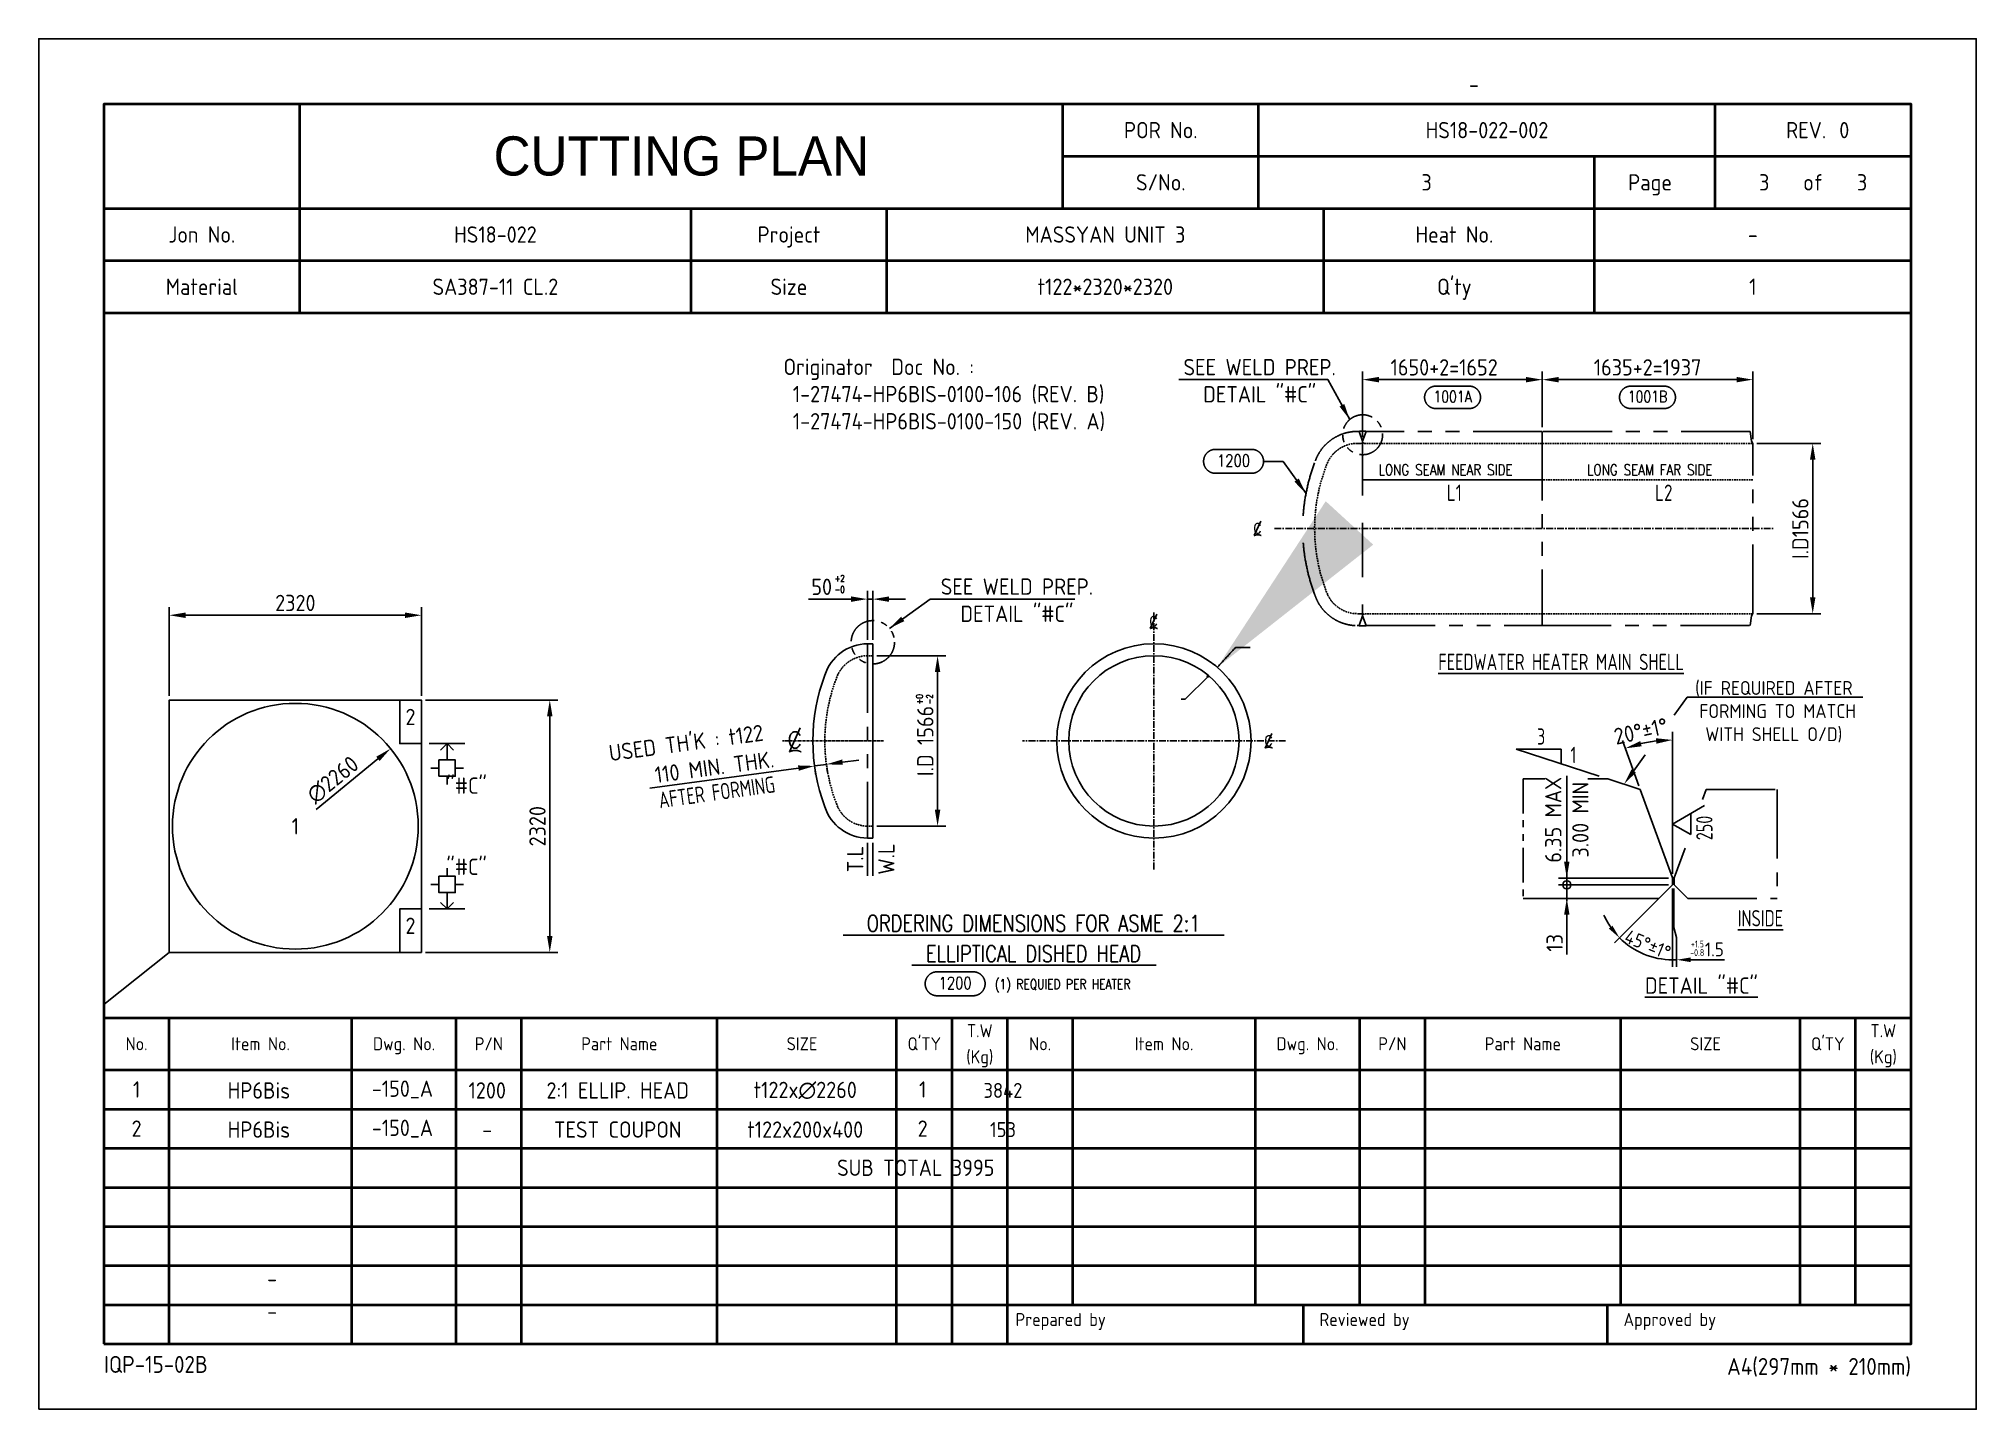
# Model space of a CAD drawing. Header units: millimetres. Extents: x -47360 to 661737, y -45870 to 354580.
# Drawn here: x 40000 to 57820, y 20000 to 32600 of the extents above; entities that cross this region are included whole.
import ezdxf
from ezdxf.enums import TextEntityAlignment as Align

# ---------------------------------------------------------------- set-up
doc = ezdxf.new("R2010")
doc.units = ezdxf.units.MM
doc.header["$LTSCALE"] = 10
for name, pattern in [('CENTER', [2, 1.25, -0.25, 0.25, -0.25]), ('CONT', [1, 1, 0]), ('DASHED', [0.75, 0.5, -0.25]), ('PHANTOM', [63.5, 31.75, -6.35, 6.35, -6.35, 6.35, -6.35])]:
    doc.linetypes.add(name, pattern=pattern)
for name, color, linetype in [('01_1  122xØ2260', 7, 'Continuous'), ('02_2  122x400x200', 7, 'Continuous'), ('11', 2, 'Continuous'), ('12', 1, 'CENTER'), ('13', 4, 'PHANTOM'), ('14', 3, 'DASHED'), ('15', 7, 'Continuous'), ('17', 7, 'Continuous'), ('GEN-ANN', 7, 'CONT'), ('GEN-TXT', 7, 'CONT'), ('N03_1  122x2320x2320', 3, 'Continuous'), ('T', 2, 'Continuous')]:
    doc.layers.add(name, color=color, linetype=linetype)
doc.layers.add('PAGE', color=9, linetype='Continuous', plot=False)
doc.layers.add('TITLE', color=15, linetype='Continuous', lineweight=40)
doc.styles.add('FRACTION', font='romans.shx', dxfattribs={"bigfont": 'FRACTION.shx'})
doc.styles.add('ROMANS', font='romans')
doc.styles.add('SIMPLEX', font='romans.shx', dxfattribs={"width": 0.8})
doc.styles.add('SIMPLEXFW', font='simplexfw.shx', dxfattribs={"width": 0.85})
doc.styles.get("Standard").update_dxf_attribs({"font": 'isocp2.shx', "bigfont": 'whgtxt.shx'})
doc.dimstyles.new('ISO-25', dxfattribs={"dimscale": 60, "dimtxt": 2.5, "dimasz": 2.5, "dimexe": 1.25, "dimexo": 0.625, "dimtad": 1, "dimdec": 0, "dimdsep": 46, "dimtxsty": 'Standard', "dimcen": 2.5, "dimclrt": 2, "dimadec": 0, "dimazin": 0, "dimtfac": 1, "dimtdec": 0, "dimtmove": 0, "dimatfit": 3, "dimfxl": 1, "dimarcsym": 0})

msp = doc.modelspace()

# ---------------------------------------------------------------- texts
at = {"color": 2}
for s, height, width, p in [('L1', 150, 0.85, (52949.7, 28351.17, 70960545.69)), ('L2', 150, 0.85, (54865.52, 28351.17, 70960545.69)), ('%%UFEEDWATER HEATER MAIN SHELL', 150, 0.8, (52872.31, 26795.68, 70960545.69)), ('3', 150, 0.8, (53779.96, 26109.98)), ('1', 150, 0.8, (54088.31, 25940.54)), ('+1.5', 63.75, 0.8, (55195.62, 24245.6)), ('-0.8', 63.75, 0.8, (55187.53, 24166.32))]:
    msp.add_text(s, height=height, dxfattribs=dict(at, width=width)).set_placement(p)
at = {"color": 2, "style": 'SIMPLEX', "width": 0.8}
for s, p in [('+2', (47318.63, 27608.91)), ('-0', (47318.63, 27506.57))]:
    msp.add_text(s, height=60, dxfattribs=at).set_placement(p)
at = {"color": 2, "width": 0.8}
for s, rotation, p in [('AFTER FORMING', 7.931553, (45712.59, 25524.12)), ('250', 90, (55394.4, 25231.08))]:
    msp.add_text(s, height=150, rotation=rotation, dxfattribs=at).set_placement(p)
msp.add_text('%%UINSIDE', height=150, dxfattribs=at).set_placement((55834.69, 24514.11), align=Align.MIDDLE_CENTER)
at = {"color": 2}
msp.add_text('%%UDETAIL "#C"', height=150, dxfattribs=at).set_placement((54773.18, 23819.97))
at = {"color": 2, "attachment_point": 5}
for s, insert, char_height in [('SEE WELD PREP.\\PDETAIL "#C"', (51229.15, 29455.91), 150), ('SEE WELD PREP.\\PDETAIL "#C"', (48996.5, 27437.99), 150), ('(IF REQUIRED AFTER\\P FORMING TO MATCH \\PWITH SHELL O/D)', (55958.17, 26412.34), 127.5), ('1.5', (55411.29, 24227.7), 127.5)]:
    msp.add_mtext(s, dxfattribs=dict(at, insert=insert, char_height=char_height))
for s, insert, char_height, rotation in [("USED TH'K : t122", (45953.59, 26126.43), 150, 7.692372), ('6.35 MAX\\P3.00 MIN', (54054.35, 25420), 150, 90), ('T.L', (47508.95, 25058), 150, 90), ('W.L', (47795.78, 25058), 150, 90), ('45°%%P1%%D', (54799.16, 24272.85), 127.5, 337.5)]:
    msp.add_mtext(s, dxfattribs=dict(at, insert=insert, char_height=char_height, rotation=rotation))
at = {"layer": '11', "style": 'SIMPLEX', "width": 0.8}
for s, p in [('LONG SEAM NEAR SIDE', (52323.26, 28587.21, 70960545.69)), ('LONG SEAM FAR SIDE', (54241.08, 28587.21, 70960545.69))]:
    msp.add_text(s, height=100, dxfattribs=at).set_placement(p)
for s, p in [('ORDERING DIMENSIONS FOR ASME 2:1', (49149.87, 24467.15)), ('ELLIPTICAL DISHED HEAD', (49149.87, 24188.88))]:
    msp.add_text(s, height=150, dxfattribs=at).set_placement(p, align=Align.MIDDLE_CENTER)
at = {"layer": '15', "color": 2, "style": 'SIMPLEX', "width": 0.8}
for s, p in [('+0', (48129.76, 26479.99)), ('-2', (48224.02, 26479.99))]:
    msp.add_text(s, height=60, rotation=90, dxfattribs=at).set_placement(p)
at = {"layer": '15', "color": 7, "style": 'SIMPLEXFW', "width": 0.8}
msp.add_text('(1) REQUIED PER HEATER', height=90, dxfattribs=at).set_placement((48793.53, 23907.91), align=Align.MIDDLE_LEFT)
at = {"layer": 'T'}
for p in [(43935.43, 25733), (43935.43, 24987)]:
    msp.add_text('"#C"', height=150, dxfattribs=at).set_placement(p, align=Align.MIDDLE_CENTER)
at = {"layer": 'T', "insert": (46849.63, 29658.38), "char_height": 150, "width": 3304.3281, "attachment_point": 1}
msp.add_mtext('Originator  Doc No. : \\P 1-27474-HP6BIS-0100-106 (REV. B)\\P 1-27474-HP6BIS-0100-150 (REV. A)', dxfattribs=at)
at = {"layer": 'T', "color": 2, "char_height": 150, "attachment_point": 5}
for s, insert in [('2', (43419.04, 26364.6)), ('1', (42360, 25360)), ('2', (43419.04, 24444.6)), ('1', (40900, 22940)), ('HP6Bis', (42025, 22931)), ('-150_A', (43345, 22940)), ('1200', (44125, 22931)), ('2:1 ELLIP. HEAD', (45325, 22931)), ('t122x∅2260', (47050, 22931)), ('1', (48130, 22940)), ('{\\H0.91667x;\\C256;3842}', (48868.04, 22931)), ('2', (40900, 22580)), ('HP6Bis', (42025, 22571)), ('-150_A', (43345, 22580)), ('TEST COUPON', (45325, 22571)), ('t122x200x400', (47050, 22571)), ('2', (48130, 22580)), ('{\\H0.91667x;\\C256;153}', (48868.04, 22571)), ('-', (44125, 22571))]:
    msp.add_mtext(s, dxfattribs=dict(at, insert=insert))
at = {"layer": 'T', "color": 3, "insert": (48066.15, 22220), "char_height": 150, "attachment_point": 5}
msp.add_mtext('SUB TOTAL 3995', dxfattribs=at)

# ---------------------------------------------------------------- blocks, each defined once
blk = doc.blocks.new('CP00')
at = {"layer": 'PAGE'}
blk.add_line((20, 70), (10, 62), dxfattribs=at)
blk.add_lwpolyline([(0, 0), (297, 0), (297, 210), (0, 210)], close=True, dxfattribs=at)
at = {"layer": 'TITLE'}
for p, q in [((40, 184), (40, 200)), ((157, 184), (157, 200)), ((10, 184), (287, 184)), ((10, 168), (287, 168)), ((10, 60), (287, 60)), ((148.5, 16), (287, 16))]:
    blk.add_line(p, q, dxfattribs=at)
at = {"layer": 'TITLE', "color": 8}
for p, q in [((187, 184), (187, 200)), ((257, 184), (257, 192)), ((40, 168), (40, 184)), ((130, 168), (130, 184)), ((238.5, 168), (238.5, 184)), ((10, 176), (287, 176)), ((20, 10), (20, 60)), ((48, 10), (48, 60)), ((64, 10), (64, 60)), ((74, 10), (74, 60)), ((104, 10), (104, 60)), ((131.5, 10), (131.5, 60)), ((140, 10), (140, 60)), ((158.5, 16), (158.5, 60)), ((186.5, 16), (186.5, 60)), ((202.5, 16), (202.5, 60)), ((212.5, 16), (212.5, 60)), ((242.5, 16), (242.5, 60)), ((270, 16), (270, 60)), ((278.5, 16), (278.5, 60)), ((10, 52), (287, 52)), ((10, 46), (287, 46)), ((10, 40), (287, 40)), ((10, 34), (287, 34)), ((10, 28), (287, 28)), ((10, 22), (287, 22)), ((10, 16), (148.5, 16)), ((193.8, 16), (193.8, 10)), ((240.4, 16), (240.4, 10))]:
    blk.add_line(p, q, dxfattribs=at)
at = {"layer": 'TITLE', "color": 9}
for p, q in [((257, 192), (257, 200)), ((157, 192), (287, 192)), ((238.5, 184), (238.5, 192)), ((100, 168), (100, 184)), ((197, 168), (197, 184)), ((148.5, 10), (148.5, 60))]:
    blk.add_line(p, q, dxfattribs=at)
at = {"layer": 'TITLE', "color": 15}
blk.add_lwpolyline([(10, 10), (287, 10), (287, 200), (10, 200)], close=True, dxfattribs=at)
at = {"layer": 'PAGE', "color": 2}
blk.add_attdef('ATT_NESTINGPLANNO', text='', height=2.5, dxfattribs=at).set_placement((220, 203), align=Align.MIDDLE_CENTER)
for tag, p in [('ATT_OWNERITEMNO', (35, 7.09)), ('ATT_PARTNAME', (35, 2.09))]:
    blk.add_attdef(tag, text='', height=2.5, dxfattribs=at).set_placement(p, align=Align.MIDDLE_LEFT)
at = {"layer": 'TITLE', "color": 2}
for s, height, p in [('POR No.', 2.5, (172, 196)), ('S/No.', 2.5, (172, 188)), ('Page', 2.5, (247, 188)), ('of', 2.5, (272, 188)), ('Jon No.', 2.5, (25, 180)), ('Project', 2.5, (115, 180)), ('Heat No.', 2.5, (217, 180)), ('-', 2.5, (262.75, 180)), ('Material', 2.5, (25, 172)), ('Size', 2.5, (115, 172)), ("Q'ty", 2.5, (217, 172)), ('No.', 2, (15, 56)), ('Item No.', 2, (34, 56)), ('Dwg. No.', 2, (56, 56)), ('P/N', 2, (69, 56)), ('Part Name', 2, (89, 56)), ('SIZE', 2, (117, 56)), ("Q'TY", 2, (135.75, 56)), ('T.W', 2, (144.25, 58)), ('No.', 2, (153.5, 56)), ('Item No.', 2, (172.5, 56)), ('Dwg. No.', 2, (194.5, 56)), ('P/N', 2, (207.5, 56)), ('Part Name', 2, (227.5, 56)), ('SIZE', 2, (255.5, 56)), ("Q'TY", 2, (274.25, 56)), ('T.W', 2, (282.75, 58)), ('(Kg)', 2, (144.25, 54)), ('(Kg)', 2, (282.75, 54))]:
    blk.add_text(s, height=height, dxfattribs=at).set_placement(p, align=Align.MIDDLE_CENTER)
blk.add_text('REV.', height=2.5, dxfattribs=at).set_placement((274, 196), align=Align.MIDDLE_RIGHT)
blk.add_text('0', height=2.5, dxfattribs=at).set_placement((276, 196), align=Align.MIDDLE_LEFT)
for s, height, p in [('Prepared by', 2, (149.73, 12.75)), ('Reviewed by', 2, (196.33, 12.75)), ('Approved by', 2, (242.93, 12.75)), ('IQP-15-02B', 2.594, (10, 5.57))]:
    blk.add_text(s, height=height, dxfattribs=at).set_placement(p)
blk.add_text('A4(297mm * 210mm)', height=2.5936, dxfattribs=at).set_placement((287, 5.26), align=Align.RIGHT)
at = {"layer": 'TITLE', "color": 3, "insert": (98.5, 192), "char_height": 6, "width": 59.896, "attachment_point": 5}
blk.add_mtext('{\\fHYHeadLine-Medium|b0|i0|c129|p18;CUTTING PLAN}', dxfattribs=at)
at = {"layer": 'TITLE', "color": 2}
for tag, height, p in [('ATT_PORNO', 2.5, (222, 196)), ('ATT_CUTTINGPLANNO', 2.5, (212.75, 188)), ('ATT_PAGENO', 2.5, (264.5, 188)), ('ATT_PAGESUBTOTAL', 2.5, (279.5, 188)), ('ATT_WONO', 2.5, (70, 180)), ('ATT_PROJECT', 2.5, (163.5, 180)), ('ATT_PORWEIGHT', 2, (278.5, 89)), ('ATT_NETWEIGHT', 2, (278.5, 83)), ('ATT_SAVEWEIGHT', 2, (278.5, 77)), ('ATT_SCRAPWEIGHT', 2, (278.5, 71)), ('ATT_CUTTING', 2, (278.5, 65))]:
    blk.add_attdef(tag, text='', height=height, dxfattribs=at).set_placement(p, align=Align.MIDDLE_CENTER)
at = {"layer": 'TITLE', "color": 3}
for tag, p in [('ATT_MATERIAL', (70, 172)), ('ATT_SIZE', (163.5, 172)), ('ATT_QTY', (262.75, 172))]:
    blk.add_attdef(tag, text='', height=2.5, dxfattribs=at).set_placement(p, align=Align.MIDDLE_CENTER)
blk = doc.blocks.new('*D86')
at = {"color": 0, "lineweight": -2, "transparency": 16777216}
for p, q in [((41200, 26558), (41200, 27375)), ((41350, 27300), (43370, 27300)), ((43520, 26558), (43520, 27375))]:
    blk.add_line(p, q, dxfattribs=at)
at = {"color": 0, "transparency": 16777216}
for points in [[(41350, 27325), (41350, 27275), (41200, 27300)], [(43370, 27325), (43370, 27275), (43520, 27300)]]:
    blk.add_solid(points, dxfattribs=at)
at = {"layer": 'Defpoints', "color": 0, "transparency": 16777216}
for p in [(43520, 27300), (41200, 26520), (43520, 26520)]:
    blk.add_point(p, dxfattribs=at)
at = {"color": 2, "transparency": 16777216, "insert": (42360, 27413), "char_height": 150, "attachment_point": 5}
blk.add_mtext('2320', dxfattribs=at)
blk = doc.blocks.new('*D87')
at = {"color": 0, "lineweight": -2, "transparency": 16777216}
for p, q in [((43558, 26520), (44775, 26520)), ((44700, 26370), (44700, 24350)), ((43558, 24200), (44775, 24200))]:
    blk.add_line(p, q, dxfattribs=at)
at = {"color": 0, "transparency": 16777216}
for points in [[(44675, 26370), (44725, 26370), (44700, 26520)], [(44675, 24350), (44725, 24350), (44700, 24200)]]:
    blk.add_solid(points, dxfattribs=at)
at = {"layer": 'Defpoints', "color": 0, "transparency": 16777216}
for p in [(43520, 26520), (43520, 24200), (44700, 24200)]:
    blk.add_point(p, dxfattribs=at)
at = {"color": 2, "transparency": 16777216, "insert": (44587, 25360), "char_height": 150, "attachment_point": 5, "rotation": 90}
blk.add_mtext('2320', dxfattribs=at)
blk = doc.blocks.new('*D88')
at = {"color": 0, "lineweight": -2, "transparency": 16777216}
blk.add_line((42550, 25515), (43120, 25979), dxfattribs=at)
at = {"color": 0, "transparency": 16777216}
blk.add_solid([(43104, 25999), (43135, 25960), (43236, 26074)], dxfattribs=at)
at = {"layer": 'Defpoints', "color": 0, "transparency": 16777216}
for p in [(43236, 26074), (41484, 24646)]:
    blk.add_point(p, dxfattribs=at)
at = {"color": 2, "transparency": 16777216, "insert": (42705, 25787), "char_height": 150, "attachment_point": 5, "rotation": 39.1945}
blk.add_mtext('∅2260', dxfattribs=at)
blk = doc.blocks.new('$CL')
at = {"layer": 'GEN-TXT', "color": 2, "linetype": 'CONT'}
blk.add_line((0.031, 0.069), (-0.031, -0.069), dxfattribs=at)
blk.add_arc((0.003, -0.131), 0.0703, 61.7604, 118.2396, dxfattribs=at)
at = {"layer": 'GEN-TXT', "color": 2, "linetype": 'CONT', "style": 'FRACTION'}
blk.add_text('C', height=0.0938, dxfattribs=at).set_placement((0, 0), align=Align.MIDDLE)
blk = doc.blocks.new('*D89')
at = {"color": 0, "lineweight": -2, "transparency": 16777216}
for p, q in [((47471, 27448), (47081, 27448)), ((47621, 27075), (47621, 27523)), ((47671, 27448), (47621, 27448)), ((47671, 27075), (47671, 27523)), ((47821, 27448), (47971, 27448))]:
    blk.add_line(p, q, dxfattribs=at)
at = {"color": 0, "transparency": 16777216}
for points in [[(47471, 27473), (47471, 27423), (47621, 27448)], [(47821, 27473), (47821, 27423), (47671, 27448)]]:
    blk.add_solid(points, dxfattribs=at)
at = {"layer": 'Defpoints', "color": 0, "transparency": 16777216}
for p in [(47621, 27448), (47621, 27037), (47671, 27037)]:
    blk.add_point(p, dxfattribs=at)
at = {"color": 2, "transparency": 16777216, "insert": (47201, 27561), "char_height": 150, "attachment_point": 5}
blk.add_mtext('50', dxfattribs=at)
blk = doc.blocks.new('*D90')
at = {"color": 0, "lineweight": -2, "transparency": 16777216}
for p, q in [((47709, 26927), (48342, 26927)), ((48267, 26777), (48267, 25511)), ((47709, 25361), (48342, 25361))]:
    blk.add_line(p, q, dxfattribs=at)
at = {"color": 0, "transparency": 16777216}
for points in [[(48242, 26777), (48292, 26777), (48267, 26927)], [(48242, 25511), (48292, 25511), (48267, 25361)]]:
    blk.add_solid(points, dxfattribs=at)
at = {"layer": 'Defpoints', "color": 0, "transparency": 16777216}
for p in [(47671, 26927), (47671, 25361), (48267, 25361)]:
    blk.add_point(p, dxfattribs=at)
at = {"color": 2, "transparency": 16777216, "insert": (48154, 26144), "char_height": 150, "attachment_point": 5, "rotation": 90}
blk.add_mtext('I.D 1566', dxfattribs=at)
blk = doc.blocks.new('*D91')
at = {"color": 0, "lineweight": -2, "transparency": 16777216}
for p, q in [((46987, 25894), (45620, 25710)), ((47244, 25929), (47135, 25914)), ((47140, 25877), (47145, 25840)), ((47249, 25892), (47254, 25855)), ((47393, 25949), (47542, 25969))]:
    blk.add_line(p, q, dxfattribs=at)
at = {"color": 0, "transparency": 16777216}
for points in [[(46983, 25919), (46990, 25870), (47135, 25914)], [(47390, 25974), (47396, 25925), (47244, 25929)]]:
    blk.add_solid(points, dxfattribs=at)
at = {"layer": 'Defpoints', "color": 0, "transparency": 16777216}
for p in [(47135, 25914), (47244, 25929), (47244, 25929)]:
    blk.add_point(p, dxfattribs=at)
at = {"color": 2, "transparency": 16777216, "insert": (46214, 25904), "char_height": 150, "attachment_point": 5, "rotation": 7.6924}
blk.add_mtext('110 MIN. THK.', dxfattribs=at)
blk = doc.blocks.new('$PNBR')
at = {"layer": 'GEN-ANN', "color": 7, "linetype": 'CONT'}
for p, q in [((0.125, 0.125), (0.5, 0.125)), ((0.125, -0.125), (0.5, -0.125))]:
    blk.add_line(p, q, dxfattribs=at)
for centre, start, end in [((0.125, 0), 90, 270), ((0.5, 0), 270, 90)]:
    blk.add_arc(centre, 0.125, start, end, dxfattribs=at)
at = {"layer": 'GEN-ANN', "color": 7, "linetype": 'CONT', "style": 'FRACTION'}
blk.add_attdef('PNB', text='', height=0.0938, dxfattribs=at).set_placement((0.313, -0.046), align=Align.CENTER)
blk = doc.blocks.new('_Small')
at = {"color": 0, "linetype": 'ByBlock', "lineweight": -2}
blk.add_circle((0, 0), 0.25, dxfattribs=at)
blk = doc.blocks.new('*D287')
at = {"color": 0, "lineweight": -2, "transparency": 16777216}
for p, q in [((54054, 25034), (54054, 25184)), ((54989, 24884), (53979, 24884)), ((54989, 24821), (53979, 24821)), ((54054, 24821), (54054, 24884)), ((54054, 24821), (54054, 24671))]:
    blk.add_line(p, q, dxfattribs=at)
at = {"color": 0, "transparency": 16777216}
blk.add_solid([(54029, 25034), (54079, 25034), (54054, 24884)], dxfattribs=at)
at = {"layer": 'Defpoints', "color": 0, "transparency": 16777216}
for p in [(54054, 24884), (55026, 24884), (55026, 24821)]:
    blk.add_point(p, dxfattribs=at)
at = {"color": 0, "lineweight": -2, "transparency": 16777216, "xscale": 150, "yscale": 150, "zscale": 150, "rotation": 90}
blk.add_blockref('_Small', (54054, 24821), dxfattribs=at)
blk = doc.blocks.new('*D288')
at = {"color": 0, "lineweight": -2, "transparency": 16777216}
for p, q in [((54054, 24821), (54054, 24971)), ((54989, 24821), (53979, 24821)), ((54054, 24821), (54054, 24696)), ((54024, 24696), (53979, 24696)), ((54054, 24546), (54054, 24180))]:
    blk.add_line(p, q, dxfattribs=at)
at = {"color": 0, "transparency": 16777216}
blk.add_solid([(54029, 24546), (54079, 24546), (54054, 24696)], dxfattribs=at)
at = {"layer": 'Defpoints', "color": 0, "transparency": 16777216}
for p in [(55026, 24821), (54054, 24696), (54062, 24696)]:
    blk.add_point(p, dxfattribs=at)
at = {"color": 2, "transparency": 16777216, "insert": (53942, 24288), "char_height": 150, "attachment_point": 5, "rotation": 90}
blk.add_mtext('13', dxfattribs=at)
blk = doc.blocks.new('_None')
blk = doc.blocks.new('*D289')
at = {"color": 0, "lineweight": -2, "transparency": 16777216}
for p, q in [((55026, 24922), (55026, 26228)), ((54718, 25732), (54567, 26147))]:
    blk.add_line(p, q, dxfattribs=at)
blk.add_arc((55026, 24884), 1269, 96.7786, 103.2214, dxfattribs=at)
at = {"color": 0, "transparency": 16777216}
for points in [[(54743, 26095), (54729, 26143), (54592, 26076)], [(54875, 26169), (54878, 26119), (55026, 26153)]]:
    blk.add_solid(points, dxfattribs=at)
at = {"layer": 'Defpoints', "color": 0, "transparency": 16777216}
for p in [(54879, 26144), (54730, 25697), (55026, 24884), (55026, 24884), (55026, 24821)]:
    blk.add_point(p, dxfattribs=at)
at = {"color": 2, "transparency": 16777216, "insert": (54735, 26234), "char_height": 150, "attachment_point": 5, "rotation": 12.1757}
blk.add_mtext('20°%%P1%%D', dxfattribs=at)
blk = doc.blocks.new('*D290')
at = {"color": 0, "lineweight": -2, "transparency": 16777216}
for p, q in [((52176, 28937), (52176, 29541)), ((52326, 29466), (53679, 29466)), ((53829, 29028), (53829, 29541))]:
    blk.add_line(p, q, dxfattribs=at)
at = {"color": 0, "transparency": 16777216}
for points in [[(52326, 29491), (52326, 29441), (52176, 29466)], [(53679, 29491), (53679, 29441), (53829, 29466)]]:
    blk.add_solid(points, dxfattribs=at)
at = {"layer": 'Defpoints', "color": 0, "transparency": 16777216}
for p in [(53829, 29466), (52176, 28899), (53829, 28990)]:
    blk.add_point(p, dxfattribs=at)
at = {"color": 2, "transparency": 16777216, "insert": (52926, 29579), "char_height": 150, "attachment_point": 5}
blk.add_mtext('1650+2=1652', dxfattribs=at)
blk = doc.blocks.new('*D291')
at = {"color": 0, "lineweight": -2, "transparency": 16777216}
for p, q in [((53829, 29028), (53829, 29541)), ((53979, 29466), (55616, 29466)), ((55766, 28919), (55766, 29541))]:
    blk.add_line(p, q, dxfattribs=at)
at = {"color": 0, "transparency": 16777216}
for points in [[(53979, 29491), (53979, 29441), (53829, 29466)], [(55616, 29491), (55616, 29441), (55766, 29466)]]:
    blk.add_solid(points, dxfattribs=at)
at = {"layer": 'Defpoints', "color": 0, "transparency": 16777216}
for p in [(55766, 29466), (53829, 28990), (55766, 28882)]:
    blk.add_point(p, dxfattribs=at)
at = {"color": 2, "transparency": 16777216, "insert": (54797, 29579), "char_height": 150, "attachment_point": 5}
blk.add_mtext('1635+2=1937', dxfattribs=at)
blk = doc.blocks.new('*D292')
at = {"color": 0, "lineweight": -2, "transparency": 16777216}
for p, q in [((55803, 28880), (56391, 28880)), ((56316, 28730), (56316, 27464)), ((55803, 27314), (56391, 27314))]:
    blk.add_line(p, q, dxfattribs=at)
at = {"color": 0, "transparency": 16777216}
for points in [[(56291, 28730), (56341, 28730), (56316, 28880)], [(56291, 27464), (56341, 27464), (56316, 27314)]]:
    blk.add_solid(points, dxfattribs=at)
at = {"layer": 'Defpoints', "color": 0, "transparency": 16777216}
for p in [(55766, 28880), (55766, 27314), (56316, 27314)]:
    blk.add_point(p, dxfattribs=at)
at = {"color": 2, "transparency": 16777216, "insert": (56202, 28097), "char_height": 150, "attachment_point": 5, "rotation": 90}
blk.add_mtext('I.D1566', dxfattribs=at)

# ---------------------------------------------------------------- dimensions: what is measured, and where the dimension line sits
dim = msp.add_linear_dim(base=(53828.54, 29466.19), p1=(52176.43, 28899.3), p2=(53828.54, 28990.3), text='1650+2=<>', dimstyle='ISO-25')
dim.commit()
dim.dimension.update_dxf_attribs({"geometry": '*D290', "text_midpoint": (52926.43, 29466.19), "dimtype": 160})
dim = msp.add_linear_dim(base=(55765.64, 29466.19), p1=(53828.54, 28990.3), p2=(55765.64, 28881.57), text='1635+2=<>', dimstyle='ISO-25')
dim.commit()
dim.dimension.update_dxf_attribs({"geometry": '*D291', "text_midpoint": (54797.09, 29578.71)})
for base, p1, p2, text, picture, middle in [((56315.54, 27314.3), (55765.64, 28880.3), (55765.64, 27314.3), 'I.D<>', '*D292', (56202, 28097.3)), ((48267.21, 25361.36), (47671.45, 26927.36), (47671.45, 25361.36), 'I.D <>', '*D90', (48153.67, 26144.36))]:
    dim = msp.add_linear_dim(base=base, p1=p1, p2=p2, angle=90, text=text, dimstyle='ISO-25')
    dim.commit()
    dim.dimension.update_dxf_attribs({"geometry": picture, "text_midpoint": middle})
for base, p1, p2, picture, middle in [((47621.45, 27448.27), (47671.45, 27037.36), (47621.45, 27037.36), '*D89', (47201.39, 27560.77)), ((43520, 27300), (41200, 26520), (43520, 26520), '*D86', (42360, 27412.51))]:
    dim = msp.add_linear_dim(base=base, p1=p1, p2=p2, dimstyle='ISO-25')
    dim.commit()
    dim.dimension.update_dxf_attribs({"geometry": picture, "text_midpoint": middle})
dim = msp.add_linear_dim(base=(44700, 24200), p1=(43520, 26520), p2=(43520, 24200), angle=90, dimstyle='ISO-25')
dim.commit()
dim.dimension.update_dxf_attribs({"geometry": '*D87', "text_midpoint": (44587.49, 25360)})
dim = msp.add_angular_dim_2l(base=(54878.88, 26144.39), line1=((55026.15, 24884.37), (54730.33, 25697.14)), line2=((55026.15, 24820.87), (55026.15, 24884.37)), text='<>%%P1%%D', dimstyle='ISO-25')
dim.commit()
dim.dimension.update_dxf_attribs({"geometry": '*D289', "text_midpoint": (54758.59, 26124.43), "dimtype": 162})
dim = msp.add_linear_dim(base=(47244.41, 25929.21), p1=(47135.4, 25914.48), p2=(47244.41, 25929.21), angle=7.692372, text='<> MIN. THK.', dimstyle='ISO-25')
dim.commit()
dim.dimension.update_dxf_attribs({"geometry": '*D91', "text_midpoint": (46228.89, 25792.04), "dimtype": 161})
dim = msp.add_diameter_dim_2p(p1=(41484.24, 24645.89), p2=(43235.76, 26074.11), dimstyle='ISO-25')
dim.commit()
dim.dimension.update_dxf_attribs({"geometry": '*D88', "text_midpoint": (42776.52, 25699.64), "dimtype": 163})
for base, p2, text, override, picture, middle in [((54054.35, 24884.37), (55026.15, 24884.37), ' ', {"dimblk1": 'Small', "dimsah": 1}, '*D287', (54054.35, 24852.62)), ((54054.35, 24695.87), (54061.89, 24695.87), '13', {"dimblk1": 'None', "dimsah": 1}, '*D288', (53941.85, 24287.76))]:
    dim = msp.add_linear_dim(base=base, p1=(55026.15, 24820.87), p2=p2, angle=90, text=text, dimstyle='ISO-25', override=override)
    dim.commit()
    dim.dimension.update_dxf_attribs({"geometry": picture, "text_midpoint": middle})

# ---------------------------------------------------------------- hatches: boundary and pattern name
at = {"layer": '15'}
h = msp.add_hatch(color=256, dxfattribs=at)
h.paths.add_polyline_path([(50747.5, 26730.87), (50752.95, 26751.21, -0.00304812), (50760.44, 26743.81)])
h.paths.add_polyline_path([(50747.5, 26730.87), (50760.44, 26743.81, -0.00304812), (50767.84, 26736.32)])

# ---------------------------------------------------------------- linework, layer by layer
for p, q in [((43590.47, 26120), (43920.23, 26120)), ((54054.35, 25184.37), (54054.35, 25824.62)), ((47621.45, 25206.08), (47621.45, 24903.4)), ((47671.45, 25206.08), (47671.45, 24903.4)), ((55026.15, 24788.99), (55026.15, 24068.33)), ((55038.9, 24788.99), (55038.9, 24428.66)), ((43590.47, 24600), (43920.23, 24600)), ((54897.36, 24692.08), (54494.03, 24288.74)), ((55038.9, 24428.66), (55064.4, 24337.72)), ((55064.4, 24337.72), (55064.4, 24068.33)), ((55026.15, 24132.08), (55064.4, 24132.08)), ((55191.9, 24132.08), (55503.18, 24132.08))]:
    msp.add_line(p, q)
for points in [[(55042.11, 26381.67), (55161.28, 26545.58), (56776.58, 26545.58)], [(54668.5, 25867.83), (54775.74, 26015.32)]]:
    msp.add_lwpolyline(points)
for start, end in [(203.757914, 214.378957), (225, 270)]:
    msp.add_arc((55026.15, 24820.87), 688.79, start, end)
for points in [[(54648.28, 25882.53), (54580.29, 25746.5), (54688.72, 25853.13)], [(54441.33, 24418.36), (54474.03, 24445.5), (54539.1, 24333.82)], [(55191.9, 24153.33), (55191.9, 24110.83), (55064.4, 24132.08)]]:
    msp.add_solid(points)
at = {"layer": '01_1  122xØ2260'}
msp.add_circle((42360, 25360), 1130, dxfattribs=at)
at = {"layer": '02_2  122x400x200'}
for points in [[(43520, 26520), (43320, 26520), (43320, 26120), (43520, 26120)], [(43520, 24600), (43320, 24600), (43320, 24200), (43520, 24200)]]:
    msp.add_lwpolyline(points, close=True, dxfattribs=at)
at = {"layer": '11', "color": 3}
for p, q in [((47621.45, 27037.36), (47671.45, 27037.36)), ((47671.45, 27037.36), (47671.45, 25251.36)), ((53653.55, 25795.87), (53852.36, 25795.87)), ((54247.2, 25795.87), (54430.26, 25795.87)), ((54730.33, 25697.14), (54430.26, 25795.87)), ((55026.15, 24884.37), (54730.33, 25697.14)), ((47671.45, 25251.36), (47621.45, 25251.36)), ((54901.15, 24695.87), (55026.15, 24820.87)), ((55026.15, 24820.87), (55026.15, 24884.37)), ((53653.55, 24695.87), (54901.15, 24695.87))]:
    msp.add_line(p, q, dxfattribs=at)
at = {"layer": '11'}
for p, q in [((50901.3, 24359.99), (47400, 24359.99)), ((50277.49, 24081.72), (48031.03, 24081.72))]:
    msp.add_line(p, q, dxfattribs=at)
at = {"layer": '11', "color": 3}
for radius in [893, 783]:
    msp.add_circle((50256.7, 26144.36), radius, dxfattribs=at)
for centre, radius, start, end in [((47624.09, 26623.76), 413.61, 90.36608, 162.394368), ((48837.35, 26144.36), 1717.4, 159.391225, 200.608775), ((47624.09, 25664.97), 413.61, 197.605632, 269.63392)]:
    msp.add_arc(centre, radius, start, end, dxfattribs=at)
at = {"layer": '12', "ltscale": 5}
for p, q in [((51365.46, 28097.3), (55959.61, 28097.3)), ((50256.89, 27326.03), (50256.43, 24962.69)), ((51466.92, 26144.36), (49046.48, 26144.36))]:
    msp.add_line(p, q, dxfattribs=at)
at = {"layer": '12', "linetype": 'CENTER', "ltscale": 2}
msp.add_line((47769.09, 26144.36), (46840.86, 26144.36), dxfattribs=at)
at = {"layer": '13', "ltscale": 2}
for p, q in [((53828.54, 28990.3), (52209.55, 28990.3)), ((55741.34, 28990.3), (53828.54, 28990.3)), ((53828.54, 28990.3), (53828.54, 27204.3)), ((55752.52, 28899.3), (55741.34, 28990.3)), ((55761.31, 28884.07), (55752.52, 28899.3)), ((55765.64, 27314.3), (55765.64, 28880.3)), ((55741.34, 27204.3), (55752.52, 27295.3)), ((55761.31, 27310.53), (55752.52, 27295.3)), ((52209.55, 27204.3), (53828.54, 27204.3)), ((53828.54, 27204.3), (55741.34, 27204.3)), ((47621.45, 27037.36), (47621.45, 25251.36)), ((55303.26, 25604.49), (55336.98, 25697.14)), ((55336.98, 25697.14), (55990.42, 25697.14)), ((55990.42, 25697.14), (55990.42, 24695.87)), ((55041.15, 24884.37), (55141.32, 25159.57)), ((55166.15, 24695.87), (55041.15, 24820.87)), ((55166.15, 24695.87), (55990.42, 24695.87))]:
    msp.add_line(p, q, dxfattribs=at)
at = {"layer": '13'}
for p, q in [((53653.55, 25795.87), (53653.55, 24695.87)), ((55041.15, 24820.87), (55041.15, 24884.37))]:
    msp.add_line(p, q, dxfattribs=at)
at = {"layer": '13', "ltscale": 2}
for points in [[(55765.64, 28881.57), (55765.64, 28880.3), (55765.64, 28880.3), (55765.64, 28880.3)], [(55765.64, 27313.03), (55765.64, 27314.3), (55765.64, 27314.3), (55765.64, 27314.3)]]:
    msp.add_lwpolyline(points, dxfattribs=at)
at = {"layer": '13'}
for centre, radius in [((52176.43, 28959.3), 183.51), ((47671.45, 27051.36), 199.21)]:
    msp.add_circle(centre, radius, dxfattribs=at)
for centre, start, end in [((52176.43, 28783.93), 80.882154, 99.117846), ((52176.43, 27410.67), 260.882154, 279.117846)]:
    msp.add_arc(centre, 209.01, start, end, dxfattribs=at)
at = {"layer": '13', "ltscale": 2}
for centre, start, end in [((55765.64, 28886.57), 210, 270), ((55765.64, 27308.03), 90, 150)]:
    msp.add_arc(centre, 5, start, end, dxfattribs=at)
at = {"layer": '14', "ltscale": 100}
for p, q in [((52209.55, 28990.3), (52176.43, 28899.3)), ((52176.43, 28899.3), (52176.43, 27295.3)), ((52176.43, 27295.3), (52209.55, 27204.3))]:
    msp.add_line(p, q, dxfattribs=at)
at = {"layer": '14', "color": 6}
msp.add_line((52189.43, 28880.3), (52176.43, 28893.3), dxfattribs=at)
at = {"layer": '14', "color": 6, "ltscale": 3}
for p, q in [((52189.43, 28880.3), (55765.64, 28880.3)), ((55765.64, 28543.8), (53828.54, 28543.8)), ((47671.45, 26927.36), (47621.45, 26927.36)), ((47671.45, 25361.36), (47621.45, 25361.36)), ((47671.45, 25361.36), (47621.45, 25361.36))]:
    msp.add_line(p, q, dxfattribs=at)
at = {"layer": '14', "color": 6, "linetype": 'ByBlock'}
msp.add_line((53828.54, 28543.8), (52176.43, 28543.8), dxfattribs=at)
at = {"layer": '14', "ltscale": 100}
msp.add_lwpolyline([(52126.43, 28990.3), (52143.31, 28990.3), (52176.43, 28899.3), (52176.43, 27295.3), (52143.31, 27204.3), (52126.43, 27204.3)], dxfattribs=at)
at = {"layer": '14', "color": 6}
for points in [[(52176.43, 28893.3), (52163.43, 28880.3), (52126.43, 28880.3)], [(52176.43, 27301.3), (52163.43, 27314.3), (52126.43, 27314.3)]]:
    msp.add_lwpolyline(points, dxfattribs=at)
at = {"layer": '14', "color": 6, "ltscale": 3}
msp.add_lwpolyline([(55765.64, 27314.3), (52189.43, 27314.3), (52176.43, 27301.3)], dxfattribs=at)
at = {"layer": '14', "ltscale": 100}
for centre, radius, start, end in [((52129.08, 28576.7), 413.61, 90.36608, 162.394368), ((53342.33, 28097.3), 1717.4, 159.391225, 200.608775), ((52129.08, 27617.9), 413.61, 197.605632, 269.63392)]:
    msp.add_arc(centre, radius, start, end, dxfattribs=at)
at = {"layer": '14', "color": 6, "ltscale": 3}
for centre, radius, start, end in [((52129.08, 28576.69), 303.62, 90.5, 153.973975), ((53342.33, 28097.3), 1607.4, 157.596868, 202.403132), ((52129.08, 27617.91), 303.62, 206.026025, 269.5), ((47624.1, 26623.75), 303.62, 90.5, 153.973975), ((48837.35, 26144.36), 1607.4, 157.596868, 202.403132), ((47624.1, 25664.97), 303.62, 206.026025, 269.5)]:
    msp.add_arc(centre, radius, start, end, dxfattribs=at)
at = {"layer": '15'}
for p, q in [((50760.44, 26743.81), (50545.22, 26528.59)), ((50752.95, 26751.21), (50747.5, 26730.87)), ((50767.84, 26736.32), (50747.5, 26730.87)), ((54001.42, 26069.12), (53587.78, 26069.12)), ((54350.96, 25821.15), (53587.78, 26069.12)), ((54001.42, 25934.72), (54001.42, 26069.12)), ((55026.15, 25380.45), (55321.35, 25550.88)), ((55026.15, 25380.45), (55194.96, 25282.99)), ((55194.96, 25282.99), (55194.96, 25477.91))]:
    msp.add_line(p, q, dxfattribs=at)
at = {"layer": '17'}
msp.add_line((50545.22, 26528.59), (50506.22, 26528.59), dxfattribs=at)
at = {"layer": 'N03_1  122x2320x2320'}
msp.add_lwpolyline([(43520, 24200), (43520, 26520), (41200, 26520), (41200, 24200)], close=True, dxfattribs=at)
at = {"layer": 'T'}
for p, q in [((43755.35, 25970), (43755.35, 26120)), ((43680.35, 25895), (43605.35, 25895)), ((43830.35, 25895), (43905.35, 25895)), ((43755.35, 25745), (43755.35, 25820)), ((43755.35, 24975), (43755.35, 24900)), ((43680.35, 24825), (43605.35, 24825)), ((43830.35, 24825), (43905.35, 24825)), ((43755.35, 24750), (43755.35, 24600))]:
    msp.add_line(p, q, dxfattribs=at)
for points in [[(43695.35, 26060), (43755.35, 26120), (43815.35, 26060)], [(43695.35, 24660), (43755.35, 24600), (43815.35, 24660)]]:
    msp.add_lwpolyline(points, dxfattribs=at)
for points in [[(43680.35, 25820), (43830.35, 25820), (43830.35, 25970), (43680.35, 25970)], [(43680.35, 24900), (43830.35, 24900), (43830.35, 24750), (43680.35, 24750)]]:
    msp.add_lwpolyline(points, close=True, dxfattribs=at)

# ---------------------------------------------------------------- block references
ref = msp.add_blockref('CP00', (40000, 20000), dxfattribs=dict(xscale=60, yscale=60, zscale=60))
ref.add_attrib('ATT_WONO', 'HS18-022', dxfattribs={"layer": 'TITLE', "color": 2, "height": 150}).set_placement((44200, 30800), align=Align.MIDDLE_CENTER)
ref.add_attrib('ATT_PROJECT', 'MASSYAN UNIT 3', dxfattribs={"layer": 'TITLE', "color": 2, "height": 150}).set_placement((49810, 30800), align=Align.MIDDLE_CENTER)
ref.add_attrib('ATT_PORNO', 'HS18-022-002', dxfattribs={"layer": 'TITLE', "color": 2, "height": 150}).set_placement((53320, 31760), align=Align.MIDDLE_CENTER)
ref.add_attrib('ATT_OWNERITEMNO', '-', dxfattribs={"layer": 'PAGE', "color": 2, "height": 150}).set_placement((42100, 21200), align=Align.MIDDLE_LEFT)
ref.add_attrib('ATT_PARTNAME', '-', dxfattribs={"layer": 'PAGE', "color": 2, "height": 150}).set_placement((42100, 20900), align=Align.MIDDLE_LEFT)
ref.add_attrib('ATT_MATERIAL', 'SA387-11 CL.2', dxfattribs={"layer": 'TITLE', "color": 3, "height": 150}).set_placement((44200, 30320), align=Align.MIDDLE_CENTER)
ref.add_attrib('ATT_SIZE', 't122*2320*2320', dxfattribs={"layer": 'TITLE', "color": 3, "height": 150}).set_placement((49810, 30320), align=Align.MIDDLE_CENTER)
ref.add_attrib('ATT_QTY', '1', dxfattribs={"layer": 'TITLE', "color": 3, "height": 150}).set_placement((55765, 30320), align=Align.MIDDLE_CENTER)
ref.add_attrib('ATT_NESTINGPLANNO', '-', dxfattribs={"layer": 'PAGE', "color": 2, "height": 150}).set_placement((53200, 32180), align=Align.MIDDLE_CENTER)
ref.add_attrib('ATT_CUTTINGPLANNO', '3', dxfattribs={"layer": 'TITLE', "color": 2, "height": 150}).set_placement((52765, 31280), align=Align.MIDDLE_CENTER)
ref.add_attrib('ATT_PAGENO', '3', dxfattribs={"layer": 'TITLE', "color": 2, "height": 150}).set_placement((55870, 31280), align=Align.MIDDLE_CENTER)
ref.add_attrib('ATT_PAGESUBTOTAL', '3', dxfattribs={"layer": 'TITLE', "color": 2, "height": 150}).set_placement((56770, 31280), align=Align.MIDDLE_CENTER)
at = {"layer": '15'}
ref = msp.add_blockref('$PNBR', (52746.23, 29303.29), dxfattribs=dict(at, xscale=823.1963533715145, yscale=823.196353371512, zscale=823.196353371513))
ref.add_attrib('PNB', '1001A', dxfattribs={"layer": '11', "height": 105, "style": 'FRACTION', "width": 0.8}).set_placement((53003.48, 29257.68), align=Align.CENTER)
ref = msp.add_blockref('$PNBR', (54538.84, 29303.29), dxfattribs=dict(at, xscale=823.1963533715145, yscale=823.196353371512, zscale=823.196353371513))
ref.add_attrib('PNB', '1001B', dxfattribs={"layer": '11', "height": 105, "style": 'FRACTION', "width": 0.8}).set_placement((54796.09, 29257.68), align=Align.CENTER)
ref = msp.add_blockref('$PNBR', (50713.51, 28714.86), dxfattribs=dict(at, xscale=881.9960958425825, yscale=881.9960958425825, zscale=881.9960958425825))
ref.add_attrib('PNB', '1200', dxfattribs={"layer": '11', "height": 110.25, "style": 'FRACTION', "width": 0.8}).set_placement((50989.13, 28665.99), align=Align.CENTER)
for p, xscale, yscale, zscale in [((51209.25, 28098.29), 959.9999999999995, 959.9999999999995, 959.9999999999995), ((50253.43, 27243.61), 960, 960, 960), ((46953.54, 26154.23), 1600, 1600, 1600), ((51310.71, 26145.35), 959.9999999999995, 959.9999999999995, 959.9999999999995)]:
    msp.add_blockref('$CL', p, dxfattribs=dict(at, xscale=xscale, yscale=yscale, zscale=zscale))
ref = msp.add_blockref('$PNBR', (48152.8, 23911.78), dxfattribs=dict(at, xscale=881.9960958425825, yscale=881.9960958425825, zscale=881.9960958425825))
ref.add_attrib('PNB', '1200', dxfattribs={"layer": '11', "height": 110.25, "style": 'FRACTION', "width": 0.8}).set_placement((48428.42, 23862.91), align=Align.CENTER)

msp.set_redraw_order([(e.dxf.handle, doc.entitydb.next_handle()) for e in msp.query("TEXT MTEXT ATTDEF DIMENSION ARC_DIMENSION")])  # texts and dimensions are drawn at this point

# ---------------------------------------------------------------- leaders
for points in [[(52057.59, 29099.12), (51857.51, 29466.19), (50484.3, 29466.19)], [(51655.52, 28419.98), (51445.62, 28714.86), (51264.76, 28714.86)], [(47824.96, 27178.32), (48198.93, 27448.27), (49528.34, 27448.27)]]:
    msp.add_leader(points, dimstyle='ISO-25', override={"dimgap": 0.625, "dimtad": 0})
at = {"layer": '17', "color": 7, "linetype": 'CONT'}
msp.add_leader([(50839.72, 26820.78), (51007.15, 27003.66), (51141.6, 27003.66)], dimstyle='ISO-25', override={"dimtxt": 30, "dimasz": 30, "dimgap": 20, "dimtxsty": 'ROMANS'}, dxfattribs=at)

doc.saveas('drawing.dxf')
